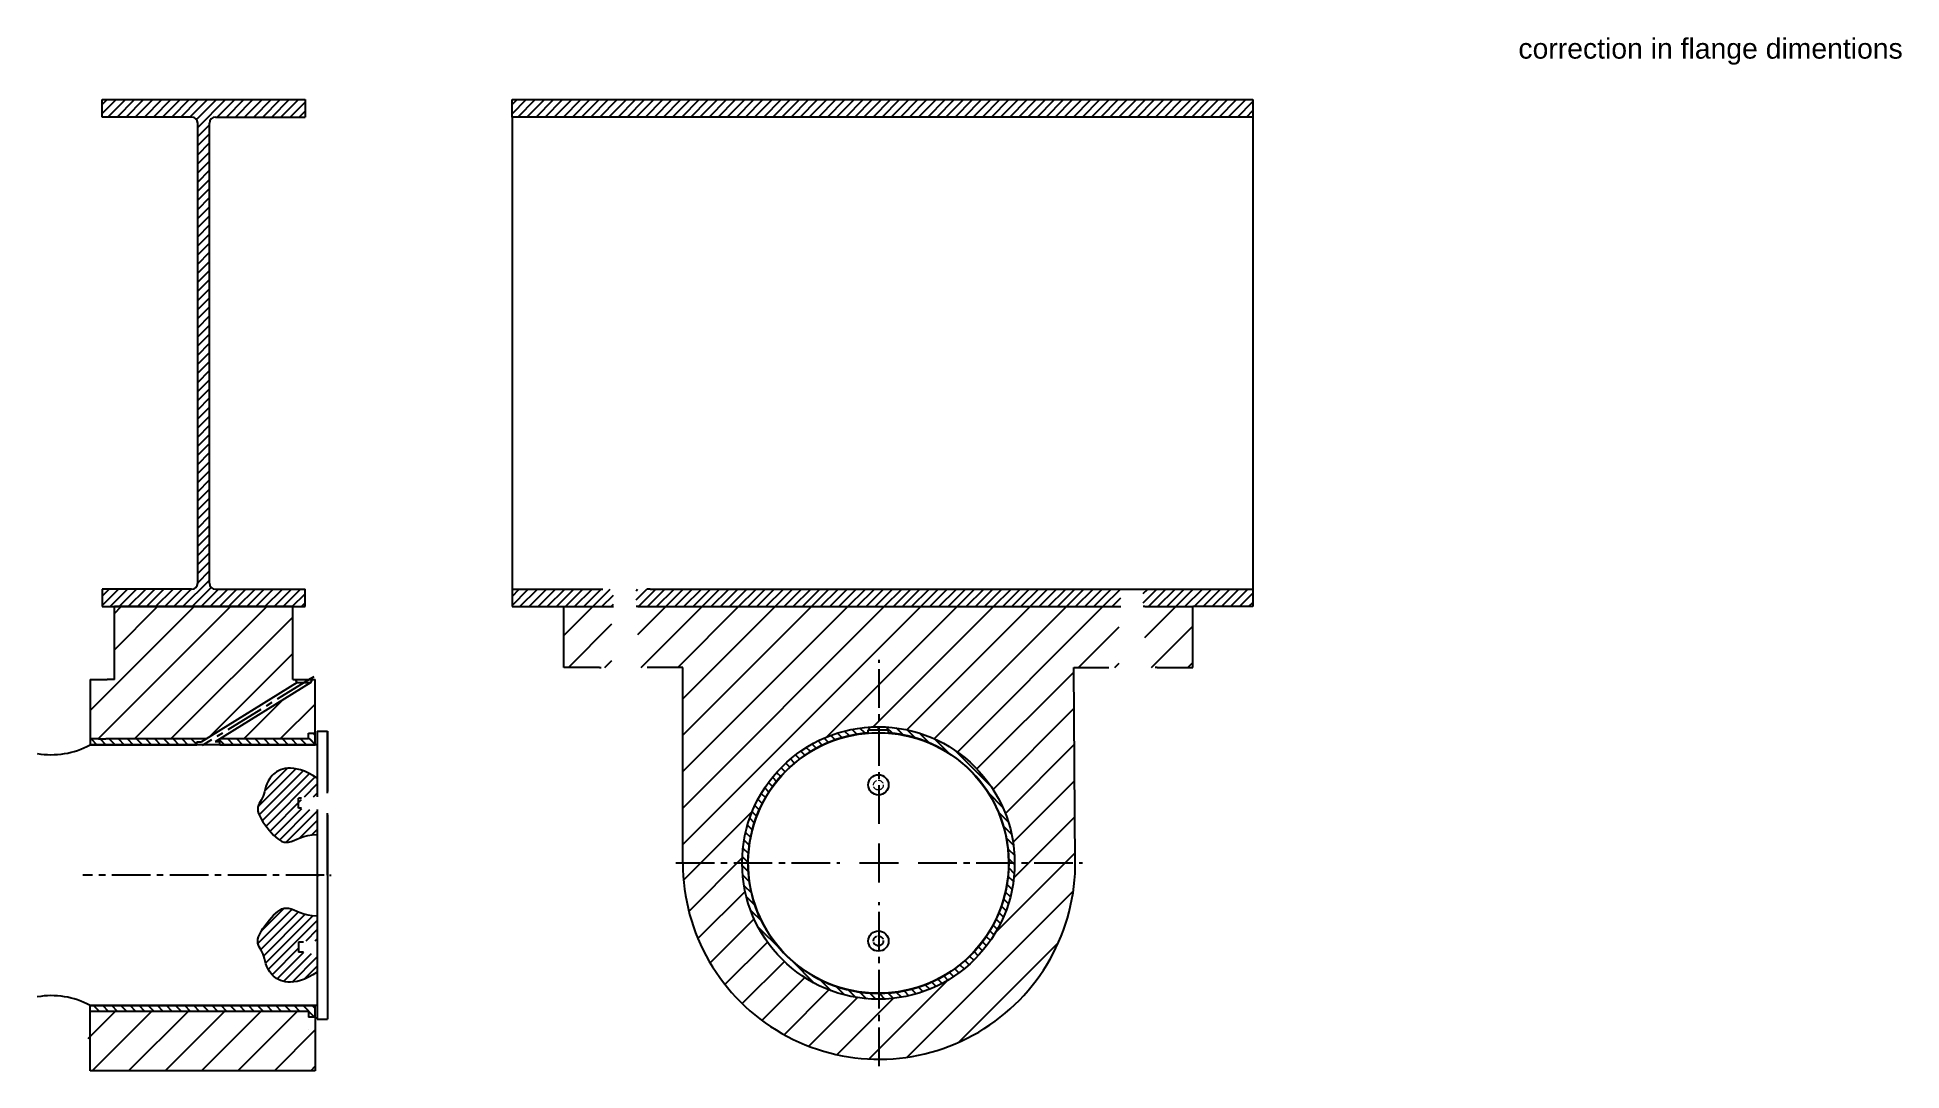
# Model space of a CAD drawing. Header units: millimetres. Extents: x 717 to 16552, y -884 to 8132.
# Drawn here: x 3954 to 4873, y 1660 to 2170 of the extents above; entities that cross this region are included whole.
import ezdxf

# ---------------------------------------------------------------- set-up
doc = ezdxf.new("R2010")
doc.units = ezdxf.units.MM
doc.linetypes.add('AM_ISO02W050x2', pattern=[3.75, 3, -0.75])
doc.linetypes.add('CENTER2', pattern=[28.575, 19.05, -3.175, 3.175, -3.175])
doc.styles.get("Standard").update_dxf_attribs({"font": 'arial.ttf'})
pattern_1 = [(135, (1202.4908, -5.6777), (-2.245064, -2.245064), [])]
pattern_2 = [(45, (1202.491, -5.678), (-8.980256, 8.980256), [])]
pattern_3 = [(45, (1202.4908, -5.6777), (-2.245064, 2.245064), [])]
pattern_4 = [(45, (-6634.364, -4482.963), (-8.980256, 8.980256), [])]
pattern_5 = [(45, (-6634.364, -4482.9627), (-2.245064, 2.245064), [])]

msp = doc.modelspace()

# ---------------------------------------------------------------- texts
at = {"insert": (4683.785, 2168.982), "char_height": 10, "attachment_point": 1}
msp.add_mtext('correction in flange dimentions', dxfattribs=at)

# ---------------------------------------------------------------- blocks, each defined once
blk = doc.blocks.new('*U37')
at = {"color": 0, "linetype": 'CENTER2', "transparency": 16777216}
blk.add_line((26.57, 16.44), (-26.57, -16.44), dxfattribs=at)
blk = doc.blocks.new('*U38')
at = {"color": 0, "linetype": 'CENTER2', "transparency": 16777216}
blk.add_line((59.5, 0), (-59.5, 0), dxfattribs=at)
blk = doc.blocks.new('*U39')
at = {"color": 0, "linetype": 'CENTER2', "transparency": 16777216}
for p, q in [((0, 19.35), (0, 100.24)), ((-100.24, 0), (-19.35, 0)), ((19.35, 0), (100.24, 0)), ((0, -100.24), (0, -19.35))]:
    blk.add_line(p, q, dxfattribs=at)
at = {"color": 0, "linetype": 'Continuous', "transparency": 16777216}
for p, q in [((0, -9.67), (0, 9.67)), ((-9.67, 0), (9.67, 0))]:
    blk.add_line(p, q, dxfattribs=at)

# ---------------------------------------------------------------- hatches: boundary and pattern name
h = msp.add_hatch()
h.set_pattern_fill('ANSI31', color=256)
h.set_pattern_definition(pattern_5)
h.paths.add_polyline_path([(4038.546, 2127.189, -0.4142136), (4041.546, 2130.189), (4085.646, 2130.189), (4085.646, 2138.789), (3985.646, 2138.789), (3985.646, 2130.189), (4029.746, 2130.189, -0.4142136), (4032.746, 2127.189), (4032.746, 1900.389, -0.4142136), (4029.746, 1897.389), (3985.646, 1897.389), (3985.646, 1888.789), (4085.646, 1888.789), (4085.646, 1897.389), (4041.546, 1897.389, -0.4142136), (4038.546, 1900.389)])
h.paths.add_polyline_path([(4552.895, 2130.189), (4552.895, 2138.789), (4187.676, 2138.789), (4187.676, 2130.189)])
h = msp.add_hatch()
h.set_pattern_fill('ANSI31', color=256)
h.set_pattern_definition(pattern_5)
h.paths.add_polyline_path([(4486.93, 1888.789), (4487.723, 1888.789), (4487.723, 1893.761), (4487.723, 1895.575), (4487.723, 1897.389), (4482.358, 1897.389), (4255.851, 1897.389), (4254.2, 1897.389), (4248.834, 1897.389), (4248.834, 1895.575), (4248.834, 1893.761), (4248.834, 1888.789), (4250.278, 1888.789)])
h.paths.add_polyline_path([(4187.676, 1897.389), (4187.676, 1888.789), (4213.277, 1888.789), (4236.928, 1888.789), (4237.721, 1888.789), (4237.721, 1893.761), (4237.721, 1895.575), (4237.721, 1897.389), (4232.356, 1897.389), (4230.705, 1897.389)])
h.paths.add_polyline_path([(4552.895, 1888.789), (4552.895, 1897.389), (4498.836, 1897.389), (4498.836, 1895.575), (4498.836, 1893.761), (4498.836, 1888.789), (4499.63, 1888.789), (4523.281, 1888.789)])
h = msp.add_hatch()
h.set_pattern_fill('ANSI31', color=256, scale=4)
h.set_pattern_definition(pattern_2)
h.paths.add_polyline_path([(4080.312, 1852.789), (4079.646, 1852.789), (4079.646, 1888.789), (3991.646, 1888.789), (3991.646, 1852.789), (3988.146, 1852.789), (3982.878, 1852.789), (3979.646, 1852.789), (3979.646, 1823.524), (3983.896, 1823.524), (3987.396, 1823.524), (4036.91, 1823.524), (4081.8, 1851.301)])
h = msp.add_hatch()
h.set_pattern_fill('ANSI31', color=256, scale=4, style=0)
h.set_pattern_definition(pattern_4)
edge = h.paths.add_edge_path(flags=0)
edge.add_line((4213.277, 1858.789), (4236.928, 1858.789))
edge.add_line((4213.277, 1888.789), (4213.277, 1858.789))
edge.add_line((4236.928, 1888.789), (4213.277, 1888.789))
edge.add_line((4236.928, 1888.789), (4236.928, 1858.789))
edge = h.paths.add_edge_path(flags=0)
edge.add_line((4499.63, 1858.789), (4499.63, 1888.789))
edge.add_line((4523.281, 1888.789), (4499.63, 1888.789))
edge.add_line((4523.281, 1858.789), (4523.281, 1888.789))
edge.add_line((4499.63, 1858.789), (4523.281, 1858.789))
edge = h.paths.add_edge_path(flags=0)
edge.add_line((4236.928, 1888.789), (4236.928, 1858.789))
edge.add_line((4238.278, 1888.789), (4236.928, 1888.789))
edge.add_line((4238.278, 1858.789), (4238.278, 1888.789))
edge.add_line((4236.928, 1858.789), (4238.278, 1858.789))
edge = h.paths.add_edge_path(flags=0)
edge.add_line((4499.63, 1858.789), (4499.63, 1888.789))
edge.add_line((4498.28, 1858.789), (4499.63, 1858.789))
edge.add_line((4498.28, 1888.789), (4498.28, 1858.789))
edge.add_line((4499.63, 1888.789), (4498.28, 1888.789))
edge = h.paths.add_edge_path(flags=0)
edge.add_line((4236.928, 1888.789), (4236.928, 1858.789))
edge.add_line((4238.278, 1888.789), (4236.928, 1888.789))
edge.add_line((4238.278, 1858.789), (4238.278, 1888.789))
edge.add_line((4236.928, 1858.789), (4238.278, 1858.789))
edge = h.paths.add_edge_path(flags=0)
edge.add_line((4499.63, 1858.789), (4499.63, 1888.789))
edge.add_line((4498.28, 1858.789), (4499.63, 1858.789))
edge.add_line((4498.28, 1888.789), (4498.28, 1858.789))
edge.add_line((4499.63, 1888.789), (4498.28, 1888.789))
h = msp.add_hatch()
h.set_pattern_fill('ANSI31', color=256, scale=4)
h.set_pattern_definition(pattern_4)
h.paths.add_polyline_path([(4464.699, 1858.789), (4480.821, 1858.789), (4486.93, 1858.789), (4486.93, 1888.789), (4249.628, 1888.789), (4249.628, 1858.789), (4255.736, 1858.789), (4271.859, 1858.789), (4271.859, 1762.373, 0.9999797), (4465.341, 1762.369)])
h.paths.add_polyline_path([(4435.439, 1762.369, -1), (4301.119, 1762.369, -1)], flags=16)
h.paths.add_polyline_path([(4363.279, 1826.49), (4363.279, 1826.619), (4363.279, 1828.104), (4370.028, 1828.104), (4373.279, 1828.104), (4373.279, 1826.49, -25.6870699)], flags=0)
h.paths.add_polyline_path([(4432.529, 1762.369, -1), (4304.029, 1762.369, -1)], flags=0)
h.paths.add_polyline_path([(4373.279, 1800.877, -1), (4363.278, 1800.877, -1)], flags=0)
h.paths.add_polyline_path([(4370.696, 1800.773, -1), (4365.862, 1800.773, -1)], flags=0)
h.paths.add_polyline_path([(4373.279, 1723.894, -1), (4363.278, 1723.894, -1)], flags=0)
h.paths.add_polyline_path([(4370.696, 1723.966, -1), (4365.862, 1723.966, -1)], flags=0)
h = msp.add_hatch()
h.set_pattern_fill('ANSI31', color=256, scale=4)
h.set_pattern_definition(pattern_2)
h.paths.add_polyline_path([(4083.896, 1823.524), (4087.396, 1823.524), (4087.396, 1826.369), (4090.646, 1826.369), (4090.646, 1852.789), (4089.94, 1852.789), (4088.451, 1851.301), (4043.562, 1823.524)])
h = msp.add_hatch()
h.set_pattern_fill('ANSI31', color=256, angle=90)
h.set_pattern_definition([(135, (983.6468, 0.3223), (-2.245064, -2.245064), [])])
h.paths.add_polyline_path([(4363.279, 1828.104), (4368.279, 1828.104), (4368.279, 1829.529, 0.4142136), (4301.119, 1762.369, 1), (4435.439, 1762.369, 0.4142136), (4368.279, 1829.529), (4368.279, 1828.104), (4370.028, 1828.104), (4373.279, 1828.104), (4373.279, 1826.619), (4373.279, 1826.49, -25.6870699), (4363.279, 1826.49), (4363.279, 1826.619)])
h = msp.add_hatch()
h.set_pattern_fill('ANSI31', color=256, angle=90)
h.set_pattern_definition(pattern_1)
h.paths.add_polyline_path([(4032.321, 1820.684), (4032.321, 1823.524), (3983.896, 1823.524), (3979.646, 1823.524), (3979.646, 1820.684), (3983.896, 1820.684)])
h.paths.add_polyline_path([(4090.646, 1820.684), (4090.643, 1823.524), (4043.562, 1823.524), (4043.562, 1820.684)])
h = msp.add_hatch()
h.set_pattern_fill('ANSI31', color=256, angle=90)
h.set_pattern_definition(pattern_1)
h.paths.add_polyline_path([(4090.643, 1826.369), (4087.396, 1826.369), (4087.396, 1823.524), (4043.562, 1823.524), (4041.267, 1822.104), (4043.562, 1820.684), (4087.396, 1820.684), (4090.643, 1820.684)])
h = msp.add_hatch()
h.set_pattern_fill('ANSI31', color=256, style=0)
h.set_pattern_definition(pattern_3)
edge = h.paths.add_edge_path(flags=0)
edge.add_line((4086.204, 1795.038), (4085.216, 1795.038))
edge.add_line((4085.216, 1795.038), (4083.946, 1794.35))
edge.add_line((4083.946, 1794.35), (4083.946, 1789.375))
edge.add_line((4083.946, 1789.375), (4085.216, 1788.688))
edge.add_line((4085.216, 1788.688), (4091.646, 1788.688))
edge.add_line((4091.646, 1788.688), (4091.646, 1776.414))
edge.add_spline(control_points=[(4091.646, 1776.414), (4084.701, 1776.414), (4076.794, 1770.093), (4069.519, 1776.098), (4059.715, 1789.371), (4066.04, 1794.112), (4066.04, 1805.805), (4079.324, 1812.125), (4091.646, 1804.225)], knot_values=[0, 0, 0, 0, 1, 2, 3, 4, 5, 6, 6, 6, 6], degree=3, periodic=0)
edge.add_line((4091.646, 1804.225), (4091.646, 1795.044))
edge.add_line((4091.646, 1795.044), (4086.216, 1795.044))
edge.add_line((4086.216, 1795.044), (4086.204, 1795.038))
edge = h.paths.add_edge_path(flags=0)
edge.add_line((4086.204, 1795.038), (4085.216, 1795.038))
edge.add_line((4086.204, 1795.038), (4084.946, 1794.357))
edge.add_line((4084.946, 1794.357), (4084.946, 1789.382))
edge.add_line((4084.946, 1789.382), (4086.216, 1788.694))
edge.add_line((4086.216, 1788.694), (4091.646, 1788.694))
edge.add_line((4091.646, 1788.694), (4091.646, 1788.688))
edge.add_line((4085.216, 1788.688), (4091.646, 1788.688))
edge.add_line((4083.946, 1789.375), (4085.216, 1788.688))
edge.add_line((4083.946, 1794.35), (4083.946, 1789.375))
edge.add_line((4085.216, 1795.038), (4083.946, 1794.35))
edge = h.paths.add_edge_path(flags=0)
edge.add_line((4086.204, 1795.038), (4085.216, 1795.038))
edge.add_line((4086.204, 1795.038), (4084.946, 1794.357))
edge.add_line((4084.946, 1794.357), (4084.946, 1789.382))
edge.add_line((4084.946, 1789.382), (4086.216, 1788.694))
edge.add_line((4086.216, 1788.694), (4091.646, 1788.694))
edge.add_line((4091.646, 1788.694), (4091.646, 1788.688))
edge.add_line((4085.216, 1788.688), (4091.646, 1788.688))
edge.add_line((4083.946, 1789.375), (4085.216, 1788.688))
edge.add_line((4083.946, 1794.35), (4083.946, 1789.375))
edge.add_line((4085.216, 1795.038), (4083.946, 1794.35))
h = msp.add_hatch()
h.set_pattern_fill('ANSI31', color=256)
h.set_pattern_definition(pattern_3)
edge = h.paths.add_edge_path()
edge.add_line((4082.442, 1723.353), (4084.939, 1723.353))
edge.add_line((4084.939, 1723.353), (4086.216, 1724.044))
edge.add_line((4086.216, 1724.044), (4091.646, 1724.044))
edge.add_line((4091.646, 1724.044), (4091.646, 1736.325))
edge.add_spline(control_points=[(4091.646, 1736.325), (4084.701, 1736.325), (4076.794, 1742.645), (4069.519, 1736.641), (4059.715, 1723.368), (4066.04, 1718.627), (4066.04, 1706.934), (4079.324, 1700.613), (4091.646, 1708.514)], knot_values=[0, 0, 0, 0, 1, 2, 3, 4, 5, 6, 6, 6, 6], degree=3, periodic=0)
edge.add_line((4091.646, 1708.514), (4091.646, 1717.694))
edge.add_line((4091.646, 1717.694), (4086.216, 1717.694))
edge.add_line((4086.216, 1717.694), (4084.912, 1718.401))
edge.add_line((4084.912, 1718.401), (4082.442, 1718.401))
edge.add_line((4082.442, 1718.401), (4082.442, 1723.353))
h = msp.add_hatch()
h.set_pattern_fill('ANSI31', color=256, angle=90)
h.set_pattern_definition(pattern_1)
h.paths.add_polyline_path([(4087.396, 1687.369), (4090.646, 1687.369), (4090.646, 1692.055), (3979.646, 1692.055), (3979.646, 1689.215), (4087.396, 1689.215)])
h = msp.add_hatch()
h.set_pattern_fill('ANSI31', color=256, angle=90)
h.set_pattern_definition(pattern_1)
h.paths.add_polyline_path([(4087.396, 1686.369), (4090.646, 1686.376), (4090.646, 1692.062), (4038.972, 1692.055), (4043.562, 1689.215), (4087.396, 1689.215)])
h = msp.add_hatch()
h.set_pattern_fill('ANSI31', color=256, scale=4)
h.set_pattern_definition([(45, (1201.544, -5.678), (-8.980256, 8.980256), [])])
h.paths.add_polyline_path([(4090.673, 1686.38), (4086.45, 1686.369), (4086.45, 1689.215), (3978.7, 1689.215), (3978.7, 1659.949), (4090.7, 1659.949)])

# ---------------------------------------------------------------- linework, layer by layer
for p, q in [((3985.646, 2130.189), (3985.646, 2138.789)), ((3985.646, 2138.789), (4085.646, 2138.789)), ((4085.646, 2138.789), (4085.646, 2130.189)), ((4187.676, 2138.789), (4552.895, 2138.789)), ((4187.676, 2130.189), (4187.676, 2138.789)), ((4552.895, 2138.789), (4552.895, 2130.189)), ((4029.746, 2130.189), (3985.646, 2130.189)), ((4032.746, 1900.389), (4032.746, 2127.189)), ((4038.546, 1900.389), (4038.546, 2127.189)), ((4041.546, 2130.189), (4085.646, 2130.189)), ((4552.895, 2130.189), (4187.676, 2130.189)), ((4187.676, 2130.189), (4187.676, 1897.389)), ((4552.895, 2130.189), (4552.895, 1897.389)), ((4029.746, 1897.389), (3985.646, 1897.389)), ((3985.646, 1897.389), (3985.646, 1888.789)), ((4041.546, 1897.389), (4085.646, 1897.389)), ((4085.646, 1888.789), (4085.646, 1897.389)), ((4187.676, 1897.389), (4230.705, 1897.389)), ((4187.676, 1897.389), (4187.676, 1888.789)), ((4230.705, 1897.389), (4232.356, 1897.389)), ((4255.851, 1897.389), (4254.2, 1897.389)), ((4255.851, 1897.389), (4552.895, 1897.389)), ((4552.895, 1897.389), (4552.895, 1888.789)), ((3985.646, 1888.789), (4085.646, 1888.789)), ((3991.646, 1852.789), (3991.646, 1888.789)), ((4079.646, 1888.789), (3991.646, 1888.789)), ((4079.646, 1852.789), (4079.646, 1888.789)), ((4187.676, 1888.789), (4213.277, 1888.789)), ((4213.277, 1858.789), (4213.277, 1888.789)), ((4213.277, 1888.789), (4236.928, 1888.789)), ((4236.928, 1888.789), (4237.721, 1888.789)), ((4250.278, 1888.789), (4248.834, 1888.789)), ((4249.628, 1888.789), (4486.93, 1888.789)), ((4250.278, 1888.789), (4486.93, 1888.789)), ((4486.93, 1888.789), (4487.723, 1888.789)), ((4499.63, 1888.789), (4498.836, 1888.789)), ((4499.63, 1888.789), (4523.281, 1888.789)), ((4523.281, 1858.789), (4523.281, 1888.789)), ((4552.895, 1888.789), (4523.281, 1888.789)), ((4230.819, 1858.789), (4213.277, 1858.789)), ((4230.819, 1858.789), (4231.541, 1858.789)), ((4255.736, 1858.789), (4254.325, 1858.789)), ((4271.859, 1858.789), (4255.736, 1858.789)), ((4271.859, 1762.369), (4271.859, 1858.789)), ((4465.341, 1762.369), (4464.699, 1858.789)), ((4464.699, 1858.789), (4480.821, 1858.789)), ((4480.821, 1858.789), (4481.888, 1858.789)), ((4505.738, 1858.789), (4504.672, 1858.789)), ((4505.738, 1858.789), (4523.281, 1858.789)), ((3979.646, 1852.789), (3979.646, 1823.524)), ((3979.646, 1852.789), (3982.878, 1852.789)), ((3982.878, 1852.789), (3988.146, 1852.789)), ((3991.646, 1852.789), (3988.146, 1852.789)), ((4081.8, 1851.301), (4034.615, 1822.104)), ((4088.451, 1851.301), (4041.267, 1822.104)), ((4079.646, 1852.789), (4090.646, 1852.789)), ((4081.8, 1851.301), (4080.947, 1852.778)), ((4081.8, 1851.301), (4088.451, 1851.301)), ((4088.091, 1853.136), (4090.129, 1854.397)), ((4088.451, 1851.301), (4089.317, 1852.801)), ((4090.646, 1826.369), (4090.646, 1852.789)), ((3983.896, 1823.524), (3979.646, 1823.524)), ((3979.646, 1823.524), (3979.646, 1820.684)), ((3983.896, 1823.524), (3979.646, 1823.524)), ((3979.646, 1823.524), (3979.646, 1820.684)), ((3979.646, 1820.684), (3983.896, 1820.684)), ((4091.646, 1820.619), (3979.646, 1820.619)), ((4091.646, 1820.619), (3979.646, 1820.619)), ((4091.646, 1820.619), (3979.646, 1820.619)), ((3983.896, 1823.524), (3987.396, 1823.524)), ((3983.896, 1820.684), (3987.396, 1820.684)), ((4036.91, 1823.524), (3987.396, 1823.524)), ((4036.91, 1823.524), (3987.396, 1823.524)), ((3987.396, 1820.684), (4032.321, 1820.684)), ((4032.321, 1820.684), (4032.321, 1822.104)), ((4032.321, 1822.104), (4034.615, 1822.104)), ((4043.562, 1822.104), (4041.267, 1822.104)), ((4083.896, 1823.524), (4043.562, 1823.524)), ((4083.896, 1823.524), (4043.562, 1823.524)), ((4043.562, 1820.684), (4043.562, 1822.104)), ((4043.562, 1820.684), (4045.863, 1820.684)), ((4045.863, 1820.684), (4083.896, 1820.684)), ((4087.396, 1823.524), (4083.896, 1823.524)), ((4083.896, 1820.684), (4087.396, 1820.684)), ((4087.396, 1823.524), (4087.396, 1826.369)), ((4087.396, 1826.369), (4090.646, 1826.369)), ((4087.396, 1820.684), (4090.646, 1820.684)), ((4090.646, 1820.684), (4090.64, 1826.369)), ((4091.646, 1827.369), (4091.646, 1820.684)), ((4091.646, 1827.369), (4096.646, 1827.369)), ((4091.646, 1820.684), (4091.646, 1795.838)), ((4091.646, 1820.619), (4091.646, 1795.838)), ((4091.646, 1820.619), (4091.646, 1795.838)), ((4096.646, 1827.369), (4096.646, 1797.584)), ((4096.646, 1796.863), (4096.646, 1827.356)), ((4363.279, 1826.619), (4363.279, 1828.104)), ((4363.279, 1828.104), (4370.028, 1828.104)), ((4363.279, 1826.619), (4363.279, 1826.49)), ((4370.028, 1828.104), (4373.279, 1828.104)), ((4373.279, 1826.619), (4373.279, 1828.104)), ((4373.279, 1826.619), (4373.279, 1826.49)), ((4082.442, 1789.386), (4082.442, 1794.338)), ((4083.946, 1794.338), (4082.442, 1794.338)), ((4091.646, 1795.838), (4091.646, 1795.044)), ((4083.946, 1789.386), (4082.442, 1789.386)), ((4091.646, 1788.688), (4091.646, 1787.901)), ((4091.646, 1787.901), (4091.646, 1692.119)), ((4091.646, 1787.901), (4091.646, 1692.119)), ((4091.646, 1787.901), (4091.646, 1685.383)), ((4096.646, 1756.369), (4096.646, 1786.862)), ((4096.646, 1786.154), (4096.646, 1756.369)), ((4091.646, 1756.369), (4092.646, 1756.369)), ((4096.646, 1756.369), (4096.646, 1685.383)), ((4097.646, 1756.369), (4098.54, 1756.369)), ((4303.964, 1762.369), (4304.029, 1762.369)), ((4432.529, 1762.369), (4432.594, 1762.369)), ((4084.942, 1723.353), (4082.442, 1723.353)), ((4082.442, 1723.353), (4082.442, 1718.401)), ((4084.918, 1718.401), (4082.442, 1718.401)), ((4091.646, 1692.119), (3979.646, 1692.119)), ((4091.646, 1692.119), (3979.646, 1692.119)), ((4091.646, 1692.119), (3979.646, 1692.119)), ((3979.646, 1692.055), (4090.646, 1692.055)), ((3979.646, 1689.215), (3979.646, 1692.055)), ((3979.646, 1689.215), (3979.646, 1692.055)), ((4090.646, 1686.378), (4090.646, 1692.055)), ((4087.396, 1689.215), (3979.646, 1689.215)), ((3979.646, 1659.949), (3979.646, 1689.215)), ((4087.396, 1689.215), (4087.396, 1686.369)), ((4090.646, 1686.378), (4087.396, 1686.369)), ((4090.673, 1686.38), (4090.7, 1659.949)), ((4091.646, 1685.383), (4096.646, 1685.383)), ((4087.396, 1680.367), (4087.396, 1680.364)), ((4090.7, 1659.949), (3979.646, 1659.949))]:
    msp.add_line(p, q)
for centre, radius in [((4368.279, 1762.369), 67.16), ((4368.279, 1762.369), 64.25), ((4368.279, 1800.877), 5.001), ((4368.279, 1723.894), 5.001)]:
    msp.add_circle(centre, radius)
at = {"linetype": 'AM_ISO02W050x2', "lineweight": 15}
msp.add_circle((4368.279, 1800.773), 2.417, dxfattribs=at)
at = {"linetype": 'AM_ISO02W050x2'}
msp.add_circle((4368.279, 1723.966), 2.417, dxfattribs=at)
for centre, radius, start, end in [((4029.746, 2127.189), 3, 0, 90), ((4041.546, 2127.189), 3, 90, 180), ((4029.746, 1900.389), 3, 270, 0), ((4041.546, 1900.389), 3, 180, 270), ((3960.553, 1855.769), 40, 260.05645, 298.510655), ((4368.279, 1762.369), 64.315, 94.458808, 85.541192), ((4368.6, 1762.373), 96.741, 180, 0.766089), ((3960.553, 1656.97), 40, 61.489345, 99.94355)]:
    msp.add_arc(centre, radius, start, end)
for points in [[(4091.646, 1804.225), (4079.324, 1812.125), (4066.04, 1805.805), (4066.04, 1794.112), (4059.715, 1789.371), (4069.519, 1776.098), (4076.794, 1770.093), (4084.701, 1776.414), (4091.646, 1776.414)], [(4091.646, 1708.514), (4079.324, 1700.613), (4066.04, 1706.934), (4066.04, 1718.627), (4059.715, 1723.368), (4069.519, 1736.641), (4076.794, 1742.645), (4084.701, 1736.325), (4091.646, 1736.325)]]:
    msp.add_open_spline(points, degree=3)

# ---------------------------------------------------------------- block references
at = {"linetype": 'CENTER2'}
for name, p in [('*U39', (4368.6, 1762.373)), ('*U37', (4061.533, 1836.702)), ('*U38', (4035.646, 1756.369))]:
    msp.add_blockref(name, p, dxfattribs=at)

msp.set_redraw_order([(e.dxf.handle, doc.entitydb.next_handle()) for e in msp.query("TEXT MTEXT ATTDEF DIMENSION ARC_DIMENSION")])  # texts and dimensions are drawn at this point

doc.saveas('drawing.dxf')
